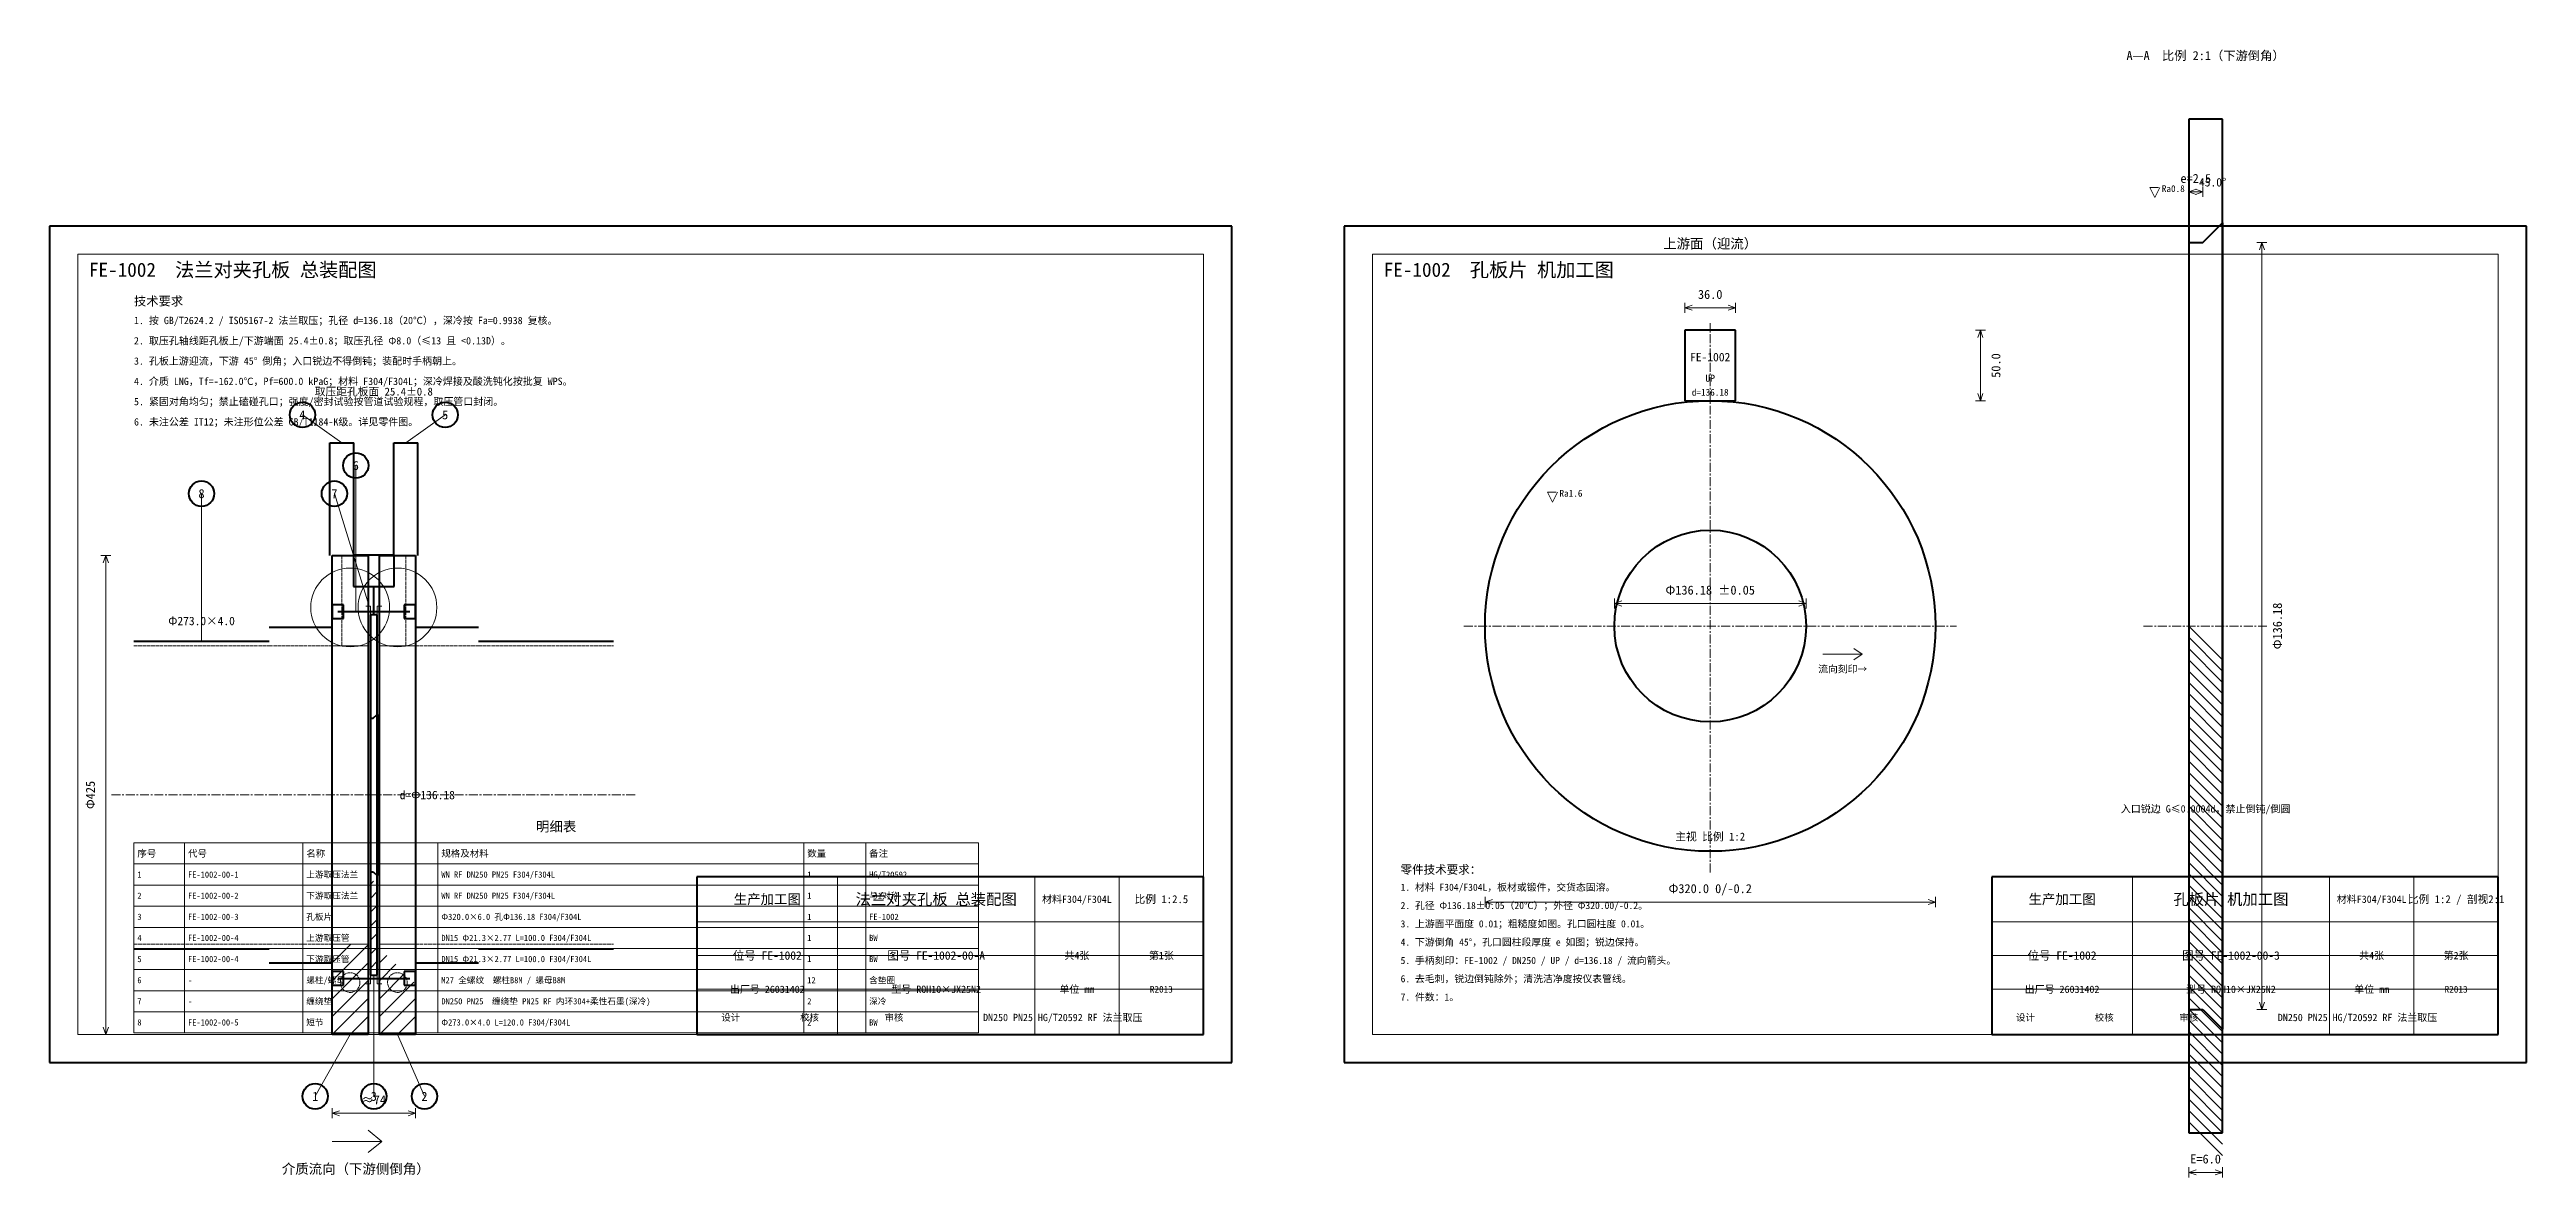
# Model space of a CAD drawing. Header units: millimetres. Extents: x 0 to 1800, y -41 to 360.
# Drawn here: x 0 to 880, y -41 to 360 of the extents above; entities that cross this region are included whole.
import ezdxf
from ezdxf.enums import TextEntityAlignment as Align

# ---------------------------------------------------------------- set-up
doc = ezdxf.new("R2010")
doc.units = ezdxf.units.MM
doc.linetypes.add('CENTER', pattern=[5.08, 3.175, -0.635, 0.635, -0.635])
doc.linetypes.add('DASHED', pattern=[1.524, 1.27, -0.254])
for name, color, linetype, lineweight in [('中心线', 1, 'CENTER', 18), ('剖面线', 7, 'Continuous', 13), ('图框', 7, 'Continuous', 18), ('文字', 7, 'Continuous', 18), ('标注', 3, 'Continuous', 18), ('细实线', 7, 'Continuous', 18), ('虚线', 7, 'DASHED', 18), ('表格', 7, 'Continuous', 18), ('轮廓', 7, 'Continuous', 50)]:
    doc.layers.add(name, color=color, linetype=linetype, lineweight=lineweight)
doc.styles.add('CN', font='simhei.ttf')

msp = doc.modelspace()

# ---------------------------------------------------------------- texts
at = {"layer": '文字', "style": 'CN'}
for s, height, p in [('A—A  比例 2:1（下游倒角）', 3.2, (766, 355)), ('上游面（迎流）', 3.5, (590, 288)), ('入口锐边 G≤0.0004d，禁止倒钝/倒圆', 2.6, (766, 88)), ('明细表', 3.5, (180, 81)), ('主视 比例 1:2', 2.8, (590, 78))]:
    msp.add_text(s, height=height, dxfattribs=at).set_placement(p, align=Align.BOTTOM_CENTER)
for s, p in [('FE-1002  法兰对夹孔板 总装配图', (14, 279)), ('FE-1002  孔板片 机加工图', (474, 279))]:
    msp.add_text(s, height=5, dxfattribs=at).set_placement(p)
for s, height, p in [('技术要求', 3.2, (30, 272)), ('1. 按 GB/T2624.2 / ISO5167-2 法兰取压；孔径 d=136.18（20℃），深冷按 Fa=0.9938 复核。', 2.6, (30, 264.8)), ('2. 取压孔轴线距孔板上/下游端面 25.4±0.8；取压孔径 Φ8.0（≤13 且 <0.13D）。', 2.6, (30, 257.6)), ('3. 孔板上游迎流，下游 45° 倒角；入口锐边不得倒钝；装配时手柄朝上。', 2.6, (30, 250.4)), ('4. 介质 LNG，Tf=-162.0℃，Pf=600.0 kPaG；材料 F304/F304L；深冷焊接及酸洗钝化按批复 WPS。', 2.6, (30, 243.2)), ('5. 紧固对角均匀；禁止磕碰孔口；强度/密封试验按管道试验规程，取压管口封闭。', 2.6, (30, 236)), ('6. 未注公差 IT12；未注形位公差 GB/T1184-K级。详见零件图。', 2.6, (30, 228.8)), ('零件技术要求：', 3, (480, 70)), ('1. 材料 F304/F304L，板材或锻件，交货态固溶。', 2.5, (480, 63.5)), ('2. 孔径 Φ136.18±0.05（20℃）；外径 Φ320.00/-0.2。', 2.5, (480, 57)), ('4. 下游倒角 45°，孔口圆柱段厚度 e 如图；锐边保持。', 2.5, (480, 44)), ('3. 上游面平面度 0.01；粗糙度如图。孔口圆柱度 0.01。', 2.5, (480, 50.5)), ('5. 手柄刻印：FE-1002 / DN250 / UP / d=136.18 / 流向箭头。', 2.5, (480, 37.5)), ('6. 去毛刺，锐边倒钝除外；清洗洁净度按仪表管线。', 2.5, (480, 31)), ('7. 件数：1。', 2.5, (480, 24.5))]:
    msp.add_text(s, height=height, dxfattribs=at).set_placement(p, align=Align.TOP_LEFT)
for s, height, p in [('FE-1002', 3, (590, 250.5)), ('d=136.18', 2.4, (590, 238)), ('UP', 2.5, (590, 243)), ('4', 3.2, (89.84, 230)), ('5', 3.2, (140.56, 230)), ('6', 3.2, (108.8, 212)), ('8', 3.2, (54, 202)), ('7', 3.2, (101.2, 202)), ('生产加工图', 3.5, (255, 58)), ('法兰对夹孔板 总装配图', 4, (315, 58)), ('材料F304/F304L', 2.6, (365, 58)), ('比例 1:2.5', 2.8, (395, 58)), ('生产加工图', 3.5, (715, 58)), ('孔板片 机加工图', 4, (775, 58)), ('材料F304/F304L', 2.6, (825, 58)), ('比例 1:2 / 剖视2:1', 2.8, (855, 58)), ('位号 FE-1002', 3, (255, 38)), ('图号 FE-1002-00-A', 3, (315, 38)), ('共4张', 2.6, (365, 38)), ('第1张', 2.6, (395, 38)), ('位号 FE-1002', 3, (715, 38)), ('图号 FE-1002-00-3', 3, (775, 38)), ('共4张', 2.6, (825, 38)), ('第2张', 2.6, (855, 38)), ('出厂号 26031402', 2.6, (255, 26)), ('型号 ROH10×JX25N2', 2.6, (315, 26)), ('单位 mm', 2.6, (365, 26)), ('R2013', 2.4, (395, 26)), ('出厂号 26031402', 2.6, (715, 26)), ('型号 ROH10×JX25N2', 2.6, (775, 26)), ('单位 mm', 2.6, (825, 26)), ('R2013', 2.4, (855, 26)), ('DN250 PN25 HG/T20592 RF 法兰取压', 2.6, (360, 16)), ('DN250 PN25 HG/T20592 RF 法兰取压', 2.6, (820, 16)), ('设计', 2.4, (242, 16)), ('校核', 2.4, (270, 16)), ('审核', 2.4, (300, 16)), ('设计', 2.4, (702, 16)), ('校核', 2.4, (730, 16)), ('审核', 2.4, (760, 16)), ('1', 3.2, (94.4, -12)), ('3', 3.2, (115.2, -12)), ('2', 3.2, (133.2, -12))]:
    msp.add_text(s, height=height, dxfattribs=at).set_placement(p, align=Align.MIDDLE_CENTER)
msp.add_text('介质流向（下游侧倒角）', height=3.5, dxfattribs=at).set_placement((108.8, -36), align=Align.TOP_CENTER)
at = {"layer": '标注', "style": 'CN'}
for s, p in [('Ra0.8', (750.45, 309.11)), ('Ra1.6', (536.45, 200.93))]:
    msp.add_text(s, height=2.4, dxfattribs=at).set_placement(p)
for s, height, p in [('e=2.5', 3.2, (762.5, 311.38)), ('45.0°', 3, (768.5, 310.18)), ('36.0', 3.2, (590, 270.2)), ('取压距孔板面 25.4±0.8', 2.8, (115.2, 236)), ('Φ136.18 ±0.05', 3.2, (590, 165.2)), ('Φ273.0×4.0', 3, (54, 154.4)), ('Φ320.0 0/-0.2', 3.2, (590, 59.2)), ('≈74', 3.2, (115.2, -15.8)), ('E=6.0', 3.2, (766, -36.8))]:
    msp.add_text(s, height=height, dxfattribs=at).set_placement(p, align=Align.BOTTOM_CENTER)
for s, p in [('50.0', (691.5, 247.5)), ('Φ136.18', (791.5, 155)), ('Φ425', (14.5, 95))]:
    msp.add_text(s, height=3.2, rotation=90, dxfattribs=at).set_placement(p, align=Align.MIDDLE_CENTER)
msp.add_text('流向刻印→', height=2.5, dxfattribs=at).set_placement((637.04, 141), align=Align.TOP_CENTER)
msp.add_text('d=Φ136.18', height=3, dxfattribs=at).set_placement((124.4, 95), align=Align.MIDDLE_LEFT)
at = {"layer": '表格', "style": 'CN'}
for s, height, p in [('序号', 2.4, (31.2, 74.25)), ('代号', 2.4, (49.2, 74.25)), ('名称', 2.4, (91.2, 74.25)), ('规格及材料', 2.4, (139.2, 74.25)), ('数量', 2.4, (269.2, 74.25)), ('备注', 2.4, (291.2, 74.25)), ('1', 2.2, (31.2, 66.75)), ('FE-1002-00-1', 2.2, (49.2, 66.75)), ('上游取压法兰', 2.2, (91.2, 66.75)), ('WN RF DN250 PN25 F304/F304L', 2.2, (139.2, 66.75)), ('1', 2.2, (269.2, 66.75)), ('HG/T20592', 2.2, (291.2, 66.75)), ('3', 2.2, (31.2, 51.75)), ('2', 2.2, (31.2, 59.25)), ('FE-1002-00-2', 2.2, (49.2, 59.25)), ('FE-1002-00-3', 2.2, (49.2, 51.75)), ('孔板片', 2.2, (91.2, 51.75)), ('下游取压法兰', 2.2, (91.2, 59.25)), ('WN RF DN250 PN25 F304/F304L', 2.2, (139.2, 59.25)), ('Φ320.0×6.0 孔Φ136.18 F304/F304L', 2.2, (139.2, 51.75)), ('1', 2.2, (269.2, 59.25)), ('与1对称', 2.2, (291.2, 59.25)), ('FE-1002', 2.2, (291.2, 51.75)), ('4', 2.2, (31.2, 44.25)), ('FE-1002-00-4', 2.2, (49.2, 44.25)), ('上游取压管', 2.2, (91.2, 44.25)), ('DN15 Φ21.3×2.77 L=100.0 F304/F304L', 2.2, (139.2, 44.25)), ('1', 2.2, (269.2, 51.75)), ('1', 2.2, (269.2, 44.25)), ('BW', 2.2, (291.2, 44.25)), ('5', 2.2, (31.2, 36.75)), ('FE-1002-00-4', 2.2, (49.2, 36.75)), ('下游取压管', 2.2, (91.2, 36.75)), ('DN15 Φ21.3×2.77 L=100.0 F304/F304L', 2.2, (139.2, 36.75)), ('1', 2.2, (269.2, 36.75)), ('BW', 2.2, (291.2, 36.75)), ('6', 2.2, (31.2, 29.25)), ('-', 2.2, (49.2, 29.25)), ('螺柱/螺母', 2.2, (91.2, 29.25)), ('M27 全螺纹  螺柱B8M / 螺母B8M', 2.2, (139.2, 29.25)), ('12', 2.2, (269.2, 29.25)), ('含垫圈', 2.2, (291.2, 29.25)), ('7', 2.2, (31.2, 21.75)), ('-', 2.2, (49.2, 21.75)), ('缠绕垫', 2.2, (91.2, 21.75)), ('DN250 PN25  缠绕垫 PN25 RF 内环304+柔性石墨(深冷)', 2.2, (139.2, 21.75)), ('2', 2.2, (269.2, 21.75)), ('深冷', 2.2, (291.2, 21.75)), ('8', 2.2, (31.2, 14.25)), ('FE-1002-00-5', 2.2, (49.2, 14.25)), ('短节', 2.2, (91.2, 14.25)), ('Φ273.0×4.0 L=120.0 F304/F304L', 2.2, (139.2, 14.25)), ('2', 2.2, (269.2, 14.25)), ('BW', 2.2, (291.2, 14.25))]:
    msp.add_text(s, height=height, dxfattribs=at).set_placement(p, align=Align.MIDDLE_LEFT)

# ---------------------------------------------------------------- linework, layer by layer
at = {"layer": '中心线', "linetype": 'CENTER', "lineweight": 18}
for p, q in [((590, 67.5), (590, 262.5)), ((502.5, 155), (677.5, 155)), ((744, 155), (788, 155)), ((22, 95), (208.4, 95))]:
    msp.add_line(p, q, dxfattribs=at)
at = {"layer": '剖面线', "linetype": 'Continuous', "lineweight": 13}
for p, q in [((760, 155), (772, 143)), ((760, 151), (772, 139)), ((760, 147), (772, 135)), ((760, 143), (772, 131)), ((760, 139), (772, 127)), ((760, 135), (772, 123)), ((760, 131), (772, 119)), ((760, 127), (772, 115)), ((760, 123), (772, 111)), ((760, 119), (772, 107)), ((760, 115), (772, 103)), ((760, 111), (772, 99)), ((760, 107), (772, 95)), ((760, 103), (772, 91)), ((760, 99), (772, 87)), ((760, 95), (772, 83)), ((760, 91), (772, 79)), ((760, 87), (772, 75)), ((760, 83), (772, 71)), ((760, 79), (772, 67)), ((760, 75), (772, 63)), ((760, 71), (772, 59)), ((114, 63.25), (115.14, 64.39)), ((760, 67), (772, 55)), ((760, 63), (772, 51)), ((114, 58.3), (116.4, 60.7)), ((114, 53.35), (116.4, 55.75)), ((760, 59), (772, 47)), ((760, 55), (772, 43)), ((114, 48.4), (116.4, 50.8)), ((114, 43.45), (116.4, 45.85)), ((760, 51), (772, 39)), ((760, 47), (772, 35)), ((100.4, 35.38), (107.02, 42)), ((100.4, 41.75), (100.65, 42)), ((100.4, 29.02), (113.2, 41.82)), ((100.4, 22.66), (113.2, 35.46)), ((114, 38.5), (116.4, 40.9)), ((114, 33.55), (116.4, 35.95)), ((117.2, 35.38), (119.88, 38.06)), ((760, 43), (772, 31)), ((760, 39), (772, 27)), ((100.4, 16.29), (113.2, 29.09)), ((116.4, 31), (116.4, 31)), ((117.2, 29.02), (123.06, 34.88)), ((117.2, 22.66), (126.24, 31.7)), ((117.2, 16.29), (129.42, 28.51)), ((760, 35), (772, 23)), ((760, 31), (772, 19)), ((760, 27), (772, 15)), ((100.47, 10), (113.2, 22.73)), ((117.27, 10), (130, 22.73)), ((760, 23), (772, 11)), ((760, 19), (772, 7)), ((106.84, 10), (113.2, 16.36)), ((123.64, 10), (130, 16.36)), ((130, 10), (130, 10)), ((760, 15), (772, 3)), ((760, 11), (772, -1)), ((760, 7), (772, -5)), ((760, 3), (772, -9)), ((760, -1), (772, -13)), ((760, -5), (772, -17)), ((760, -9), (772, -21)), ((760, -13), (772, -25)), ((760, -17), (772, -29)), ((760, -21), (772, -33))]:
    msp.add_line(p, q, dxfattribs=at)
at = {"layer": '图框', "linetype": 'Continuous', "lineweight": 50}
for p, q in [((420, 297), (0, 297)), ((0, 297), (0, 0)), ((420, 0), (420, 297)), ((880, 297), (460, 297)), ((460, 297), (460, 0)), ((880, 0), (880, 297)), ((410, 66), (230, 66)), ((230, 66), (230, 10)), ((410, 10), (410, 66)), ((870, 66), (690, 66)), ((690, 66), (690, 10)), ((870, 10), (870, 66)), ((230, 10), (410, 10)), ((690, 10), (870, 10)), ((0, 0), (420, 0)), ((460, 0), (880, 0))]:
    msp.add_line(p, q, dxfattribs=at)
at = {"layer": '图框', "linetype": 'Continuous', "lineweight": 18}
for p, q in [((410, 287), (10, 287)), ((10, 287), (10, 10)), ((410, 10), (410, 287)), ((870, 287), (470, 287)), ((470, 287), (470, 10)), ((870, 10), (870, 287)), ((230, 66), (410, 66)), ((280, 10), (280, 66)), ((350, 10), (350, 66)), ((380, 10), (380, 66)), ((690, 66), (870, 66)), ((740, 10), (740, 66)), ((810, 10), (810, 66)), ((840, 10), (840, 66)), ((230, 50), (410, 50)), ((690, 50), (870, 50)), ((230, 38), (410, 38)), ((690, 38), (870, 38)), ((230, 26), (410, 26)), ((690, 26), (870, 26)), ((10, 10), (410, 10)), ((470, 10), (870, 10))]:
    msp.add_line(p, q, dxfattribs=at)
at = {"layer": '标注', "linetype": 'Continuous', "lineweight": 18}
for p, q in [((748, 307.18), (746.25, 310.68)), ((746.25, 310.68), (749.23, 310.68)), ((748, 307.18), (749.75, 310.68)), ((760, 307.38), (760, 310.98)), ((760, 309.18), (762.6, 310.08)), ((760, 309.18), (765, 309.18)), ((760, 309.18), (762.6, 308.28)), ((765, 309.18), (762.4, 310.08)), ((765, 309.18), (762.4, 308.28)), ((765, 307.38), (765, 310.98)), ((784.2, 291.18), (787.8, 291.18)), ((786, 291.18), (785.1, 288.58)), ((786, 18.82), (786, 291.18)), ((786, 291.18), (786.9, 288.58)), ((581, 266.2), (581, 269.8)), ((581, 268), (583.6, 268.9)), ((581, 268), (599, 268)), ((581, 268), (583.6, 267.1)), ((599, 268), (596.4, 268.9)), ((599, 268), (596.4, 267.1)), ((599, 266.2), (599, 269.8)), ((684.2, 260), (687.8, 260)), ((686, 260), (685.1, 257.4)), ((686, 235), (686, 260)), ((686, 260), (686.9, 257.4)), ((103.84, 220), (89.84, 230)), ((126.56, 220), (140.56, 230)), ((684.2, 235), (687.8, 235)), ((686, 235), (685.1, 237.6)), ((686, 235), (686.9, 237.6)), ((108.8, 160.12), (108.8, 212)), ((534, 199), (532.25, 202.5)), ((532.25, 202.5), (535.23, 202.5)), ((534, 199), (535.75, 202.5)), ((54, 149.6), (54, 202)), ((113.6, 162), (101.2, 202)), ((18.2, 180), (21.8, 180)), ((20, 180), (19.1, 177.4)), ((20, 10), (20, 180)), ((20, 180), (20.9, 177.4)), ((555.96, 161.2), (555.96, 164.8)), ((555.96, 163), (558.56, 163.9)), ((555.96, 163), (624.04, 163)), ((555.96, 163), (558.56, 162.1)), ((624.04, 163), (621.44, 163.9)), ((624.04, 163), (621.44, 162.1)), ((624.04, 161.2), (624.04, 164.8)), ((630.04, 145), (644.04, 145)), ((644.04, 145), (641.04, 147)), ((644.04, 145), (641.04, 143)), ((510, 55.2), (510, 58.8)), ((510, 57), (512.6, 57.9)), ((510, 57), (670, 57)), ((510, 57), (512.6, 56.1)), ((670, 57), (667.4, 57.9)), ((670, 57), (667.4, 56.1)), ((670, 55.2), (670, 58.8)), ((115.2, 31), (115.2, -12)), ((784.2, 18.82), (787.8, 18.82)), ((786, 18.82), (785.1, 21.42)), ((786, 18.82), (786.9, 21.42)), ((18.2, 10), (21.8, 10)), ((20, 10), (19.1, 12.6)), ((20, 10), (20.9, 12.6)), ((106.8, 10), (94.4, -12)), ((123.6, 10), (133.2, -12)), ((100.4, -19.8), (100.4, -16.2)), ((100.4, -18), (103, -17.1)), ((130, -18), (127.4, -17.1)), ((130, -19.8), (130, -16.2)), ((100.4, -18), (130, -18)), ((100.4, -18), (103, -18.9)), ((118, -28), (113.2, -24)), ((130, -18), (127.4, -18.9)), ((100.4, -28), (118, -28)), ((118, -28), (113.2, -32)), ((760, -40.8), (760, -37.2)), ((760, -39), (762.6, -38.1)), ((760, -39), (772, -39)), ((760, -39), (762.6, -39.9)), ((772, -39), (769.4, -38.1)), ((772, -39), (769.4, -39.9)), ((772, -40.8), (772, -37.2))]:
    msp.add_line(p, q, dxfattribs=at)
at = {"layer": '细实线', "linetype": 'Continuous', "lineweight": 18}
for p, q in [((112.4, 162), (113.2, 162)), ((114, 162), (113.2, 162)), ((113.2, 162), (113.2, 28)), ((114, 28), (114, 162)), ((117.2, 162), (116.4, 162)), ((116.4, 162), (116.4, 28)), ((117.2, 162), (118, 162)), ((117.2, 28), (117.2, 162)), ((100.4, 148), (113.2, 148)), ((117.2, 148), (130, 148)), ((100.4, 42), (113.2, 42)), ((117.2, 42), (130, 42)), ((112.4, 28), (113.2, 28)), ((113.2, 28), (114, 28)), ((116.4, 28), (117.2, 28)), ((117.2, 28), (118, 28))]:
    msp.add_line(p, q, dxfattribs=at)
for centre in [(106.8, 161.6), (123.6, 161.6)]:
    msp.add_circle(centre, 14, dxfattribs=at)
at = {"layer": '虚线', "linetype": 'DASHED', "lineweight": 18}
for p, q in [((103.84, 180), (103.84, 148)), ((126.56, 180), (126.56, 148)), ((30, 148), (78, 148)), ((78, 148), (100.4, 148)), ((130, 148), (152.4, 148)), ((152.4, 148), (200.4, 148)), ((30, 42), (78, 42)), ((78, 42), (100.4, 42)), ((130, 42), (152.4, 42)), ((152.4, 42), (200.4, 42))]:
    msp.add_line(p, q, dxfattribs=at)
for centre in [(106.8, 28.4), (123.6, 28.4)]:
    msp.add_circle(centre, 3.5, dxfattribs=at)
at = {"layer": '表格', "linetype": 'Continuous', "lineweight": 18}
for p, q in [((48, 78), (30, 78)), ((30, 78), (30, 70.5)), ((30, 70.5), (48, 70.5)), ((48, 70.5), (30, 70.5)), ((30, 70.5), (30, 63)), ((48, 70.5), (48, 78)), ((90, 78), (48, 78)), ((48, 78), (48, 70.5)), ((48, 70.5), (90, 70.5)), ((48, 63), (48, 70.5)), ((90, 70.5), (48, 70.5)), ((48, 70.5), (48, 63)), ((90, 70.5), (90, 78)), ((138, 78), (90, 78)), ((90, 78), (90, 70.5)), ((90, 70.5), (138, 70.5)), ((90, 63), (90, 70.5)), ((138, 70.5), (90, 70.5)), ((90, 70.5), (90, 63)), ((138, 70.5), (138, 78)), ((268, 78), (138, 78)), ((138, 78), (138, 70.5)), ((138, 70.5), (268, 70.5)), ((138, 63), (138, 70.5)), ((268, 70.5), (138, 70.5)), ((138, 70.5), (138, 63)), ((268, 70.5), (268, 78)), ((290, 78), (268, 78)), ((268, 78), (268, 70.5)), ((268, 70.5), (290, 70.5)), ((268, 63), (268, 70.5)), ((290, 70.5), (268, 70.5)), ((268, 70.5), (268, 63)), ((290, 70.5), (290, 78)), ((330, 78), (290, 78)), ((290, 78), (290, 70.5)), ((290, 70.5), (330, 70.5)), ((290, 63), (290, 70.5)), ((330, 70.5), (290, 70.5)), ((290, 70.5), (290, 63)), ((330, 70.5), (330, 78)), ((330, 63), (330, 70.5)), ((30, 63), (48, 63)), ((48, 63), (30, 63)), ((30, 63), (30, 55.5)), ((48, 63), (90, 63)), ((48, 55.5), (48, 63)), ((90, 63), (48, 63)), ((48, 63), (48, 55.5)), ((90, 63), (138, 63)), ((90, 55.5), (90, 63)), ((138, 63), (90, 63)), ((90, 63), (90, 55.5)), ((138, 63), (268, 63)), ((138, 55.5), (138, 63)), ((268, 63), (138, 63)), ((138, 63), (138, 55.5)), ((268, 63), (290, 63)), ((268, 55.5), (268, 63)), ((290, 63), (268, 63)), ((268, 63), (268, 55.5)), ((290, 63), (330, 63)), ((290, 55.5), (290, 63)), ((330, 63), (290, 63)), ((290, 63), (290, 55.5)), ((330, 55.5), (330, 63)), ((30, 55.5), (48, 55.5)), ((48, 55.5), (30, 55.5)), ((30, 55.5), (30, 48)), ((48, 55.5), (90, 55.5)), ((48, 48), (48, 55.5)), ((90, 55.5), (48, 55.5)), ((48, 55.5), (48, 48)), ((90, 55.5), (138, 55.5)), ((90, 48), (90, 55.5)), ((138, 55.5), (90, 55.5)), ((90, 55.5), (90, 48)), ((138, 55.5), (268, 55.5)), ((138, 48), (138, 55.5)), ((268, 55.5), (138, 55.5)), ((138, 55.5), (138, 48)), ((268, 55.5), (290, 55.5)), ((268, 48), (268, 55.5)), ((290, 55.5), (268, 55.5)), ((268, 55.5), (268, 48)), ((290, 55.5), (330, 55.5)), ((290, 48), (290, 55.5)), ((330, 55.5), (290, 55.5)), ((290, 55.5), (290, 48)), ((330, 48), (330, 55.5)), ((30, 48), (48, 48)), ((48, 48), (30, 48)), ((30, 48), (30, 40.5)), ((48, 48), (90, 48)), ((48, 40.5), (48, 48)), ((90, 48), (48, 48)), ((48, 48), (48, 40.5)), ((90, 48), (138, 48)), ((90, 40.5), (90, 48)), ((138, 48), (90, 48)), ((90, 48), (90, 40.5)), ((138, 48), (268, 48)), ((138, 40.5), (138, 48)), ((268, 48), (138, 48)), ((138, 48), (138, 40.5)), ((268, 48), (290, 48)), ((268, 40.5), (268, 48)), ((290, 48), (268, 48)), ((268, 48), (268, 40.5)), ((290, 48), (330, 48)), ((290, 40.5), (290, 48)), ((330, 48), (290, 48)), ((290, 48), (290, 40.5)), ((330, 40.5), (330, 48)), ((30, 40.5), (48, 40.5)), ((48, 40.5), (30, 40.5)), ((30, 40.5), (30, 33)), ((48, 40.5), (90, 40.5)), ((48, 33), (48, 40.5)), ((90, 40.5), (48, 40.5)), ((48, 40.5), (48, 33)), ((90, 40.5), (138, 40.5)), ((90, 33), (90, 40.5)), ((138, 40.5), (90, 40.5)), ((90, 40.5), (90, 33)), ((138, 40.5), (268, 40.5)), ((138, 33), (138, 40.5)), ((268, 40.5), (138, 40.5)), ((138, 40.5), (138, 33)), ((268, 40.5), (290, 40.5)), ((268, 33), (268, 40.5)), ((290, 40.5), (268, 40.5)), ((268, 40.5), (268, 33)), ((290, 40.5), (330, 40.5)), ((290, 33), (290, 40.5)), ((330, 40.5), (290, 40.5)), ((290, 40.5), (290, 33)), ((330, 33), (330, 40.5)), ((30, 33), (48, 33)), ((48, 33), (30, 33)), ((30, 33), (30, 25.5)), ((48, 33), (90, 33)), ((48, 25.5), (48, 33)), ((90, 33), (48, 33)), ((48, 33), (48, 25.5)), ((90, 33), (138, 33)), ((90, 25.5), (90, 33)), ((138, 33), (90, 33)), ((90, 33), (90, 25.5)), ((138, 33), (268, 33)), ((138, 25.5), (138, 33)), ((268, 33), (138, 33)), ((138, 33), (138, 25.5)), ((268, 33), (290, 33)), ((268, 25.5), (268, 33)), ((290, 33), (268, 33)), ((268, 33), (268, 25.5)), ((290, 33), (330, 33)), ((290, 25.5), (290, 33)), ((330, 33), (290, 33)), ((290, 33), (290, 25.5)), ((330, 25.5), (330, 33)), ((30, 25.5), (48, 25.5)), ((48, 25.5), (30, 25.5)), ((30, 25.5), (30, 18)), ((30, 18), (48, 18)), ((48, 18), (30, 18)), ((30, 18), (30, 10.5)), ((48, 25.5), (90, 25.5)), ((48, 18), (48, 25.5)), ((90, 25.5), (48, 25.5)), ((48, 25.5), (48, 18)), ((48, 18), (90, 18)), ((48, 10.5), (48, 18)), ((90, 18), (48, 18)), ((48, 18), (48, 10.5)), ((90, 25.5), (138, 25.5)), ((90, 18), (90, 25.5)), ((138, 25.5), (90, 25.5)), ((90, 25.5), (90, 18)), ((90, 18), (138, 18)), ((90, 10.5), (90, 18)), ((138, 18), (90, 18)), ((90, 18), (90, 10.5)), ((138, 25.5), (268, 25.5)), ((138, 18), (138, 25.5)), ((268, 25.5), (138, 25.5)), ((138, 25.5), (138, 18)), ((138, 18), (268, 18)), ((138, 10.5), (138, 18)), ((268, 18), (138, 18)), ((138, 18), (138, 10.5)), ((268, 25.5), (290, 25.5)), ((268, 18), (268, 25.5)), ((290, 25.5), (268, 25.5)), ((268, 25.5), (268, 18)), ((268, 18), (290, 18)), ((268, 10.5), (268, 18)), ((290, 18), (268, 18)), ((268, 18), (268, 10.5)), ((290, 25.5), (330, 25.5)), ((290, 18), (290, 25.5)), ((330, 25.5), (290, 25.5)), ((290, 25.5), (290, 18)), ((290, 18), (330, 18)), ((290, 10.5), (290, 18)), ((330, 18), (290, 18)), ((290, 18), (290, 10.5)), ((330, 18), (330, 25.5)), ((330, 10.5), (330, 18)), ((30, 10.5), (48, 10.5)), ((48, 10.5), (90, 10.5)), ((90, 10.5), (138, 10.5)), ((138, 10.5), (268, 10.5)), ((268, 10.5), (290, 10.5)), ((290, 10.5), (330, 10.5))]:
    msp.add_line(p, q, dxfattribs=at)
at = {"layer": '轮廓', "linetype": 'Continuous', "lineweight": 50}
for p, q in [((772, 335), (760, 335)), ((760, 335), (760, -25)), ((772, -25), (772, 335)), ((760, 291.18), (765, 291.18)), ((760, 291.18), (760, 18.82)), ((765, 291.18), (772, 298.18)), ((772, 298.18), (772, 11.82)), ((599, 260), (581, 260)), ((581, 260), (581, 235)), ((599, 235), (599, 260)), ((581, 235), (599, 235)), ((99.58, 180), (99.58, 220)), ((99.58, 220), (108.1, 220)), ((108.1, 180), (108.1, 220)), ((122.3, 180), (122.3, 220)), ((122.3, 220), (130.82, 220)), ((130.82, 180), (130.82, 220)), ((100.4, 180), (113.2, 180)), ((100.4, 10), (100.4, 180)), ((122.4, 180.2), (108, 180.2)), ((108, 180.2), (108, 169)), ((113.2, 180), (113.2, 10)), ((117.2, 180), (130, 180)), ((117.2, 10), (117.2, 180)), ((122.4, 169), (122.4, 180.2)), ((130, 180), (130, 10)), ((108, 169), (122.4, 169)), ((115.2, 159), (115.2, 169)), ((104.4, 162.52), (100.4, 162.52)), ((100.4, 162.52), (100.4, 157.72)), ((102.4, 160.12), (128, 160.12)), ((104.4, 157.72), (104.4, 162.52)), ((116.4, 159), (114, 159)), ((114, 159), (114, 31)), ((116.4, 31), (116.4, 159)), ((130, 162.52), (126, 162.52)), ((126, 162.52), (126, 157.72)), ((130, 157.72), (130, 162.52)), ((78, 154.6), (100.4, 154.6)), ((100.4, 157.72), (104.4, 157.72)), ((126, 157.72), (130, 157.72)), ((130, 154.6), (152.4, 154.6)), ((30, 149.6), (78, 149.6)), ((152.4, 149.6), (200.4, 149.6)), ((115, 122.24), (116.4, 123.64)), ((116.4, 123.64), (116.4, 66.36)), ((114, 122.24), (115, 122.24)), ((114, 122.24), (114, 67.76)), ((114, 67.76), (115, 67.76)), ((115, 67.76), (116.4, 66.36)), ((30, 40.4), (78, 40.4)), ((78, 35.4), (100.4, 35.4)), ((130, 35.4), (152.4, 35.4)), ((152.4, 40.4), (200.4, 40.4)), ((104.4, 32.28), (100.4, 32.28)), ((100.4, 32.28), (100.4, 27.48)), ((100.4, 27.48), (104.4, 27.48)), ((102.4, 29.88), (128, 29.88)), ((104.4, 27.48), (104.4, 32.28)), ((114, 31), (116.4, 31)), ((130, 32.28), (126, 32.28)), ((126, 32.28), (126, 27.48)), ((126, 27.48), (130, 27.48)), ((130, 27.48), (130, 32.28)), ((760, 18.82), (765, 18.82)), ((765, 18.82), (772, 11.82)), ((113.2, 10), (100.4, 10)), ((130, 10), (117.2, 10)), ((760, -25), (772, -25))]:
    msp.add_line(p, q, dxfattribs=at)
for centre, radius in [((89.84, 230), 4.5), ((140.56, 230), 4.5), ((590, 155), 80), ((108.8, 212), 4.5), ((54, 202), 4.5), ((101.2, 202), 4.5), ((590, 155), 34.05), ((94.4, -12), 4.5), ((115.2, -12), 4.5), ((133.2, -12), 4.5)]:
    msp.add_circle(centre, radius, dxfattribs=at)

msp.set_redraw_order([(e.dxf.handle, doc.entitydb.next_handle()) for e in msp.query("TEXT MTEXT ATTDEF DIMENSION ARC_DIMENSION")])  # texts and dimensions are drawn at this point

doc.saveas('drawing.dxf')
